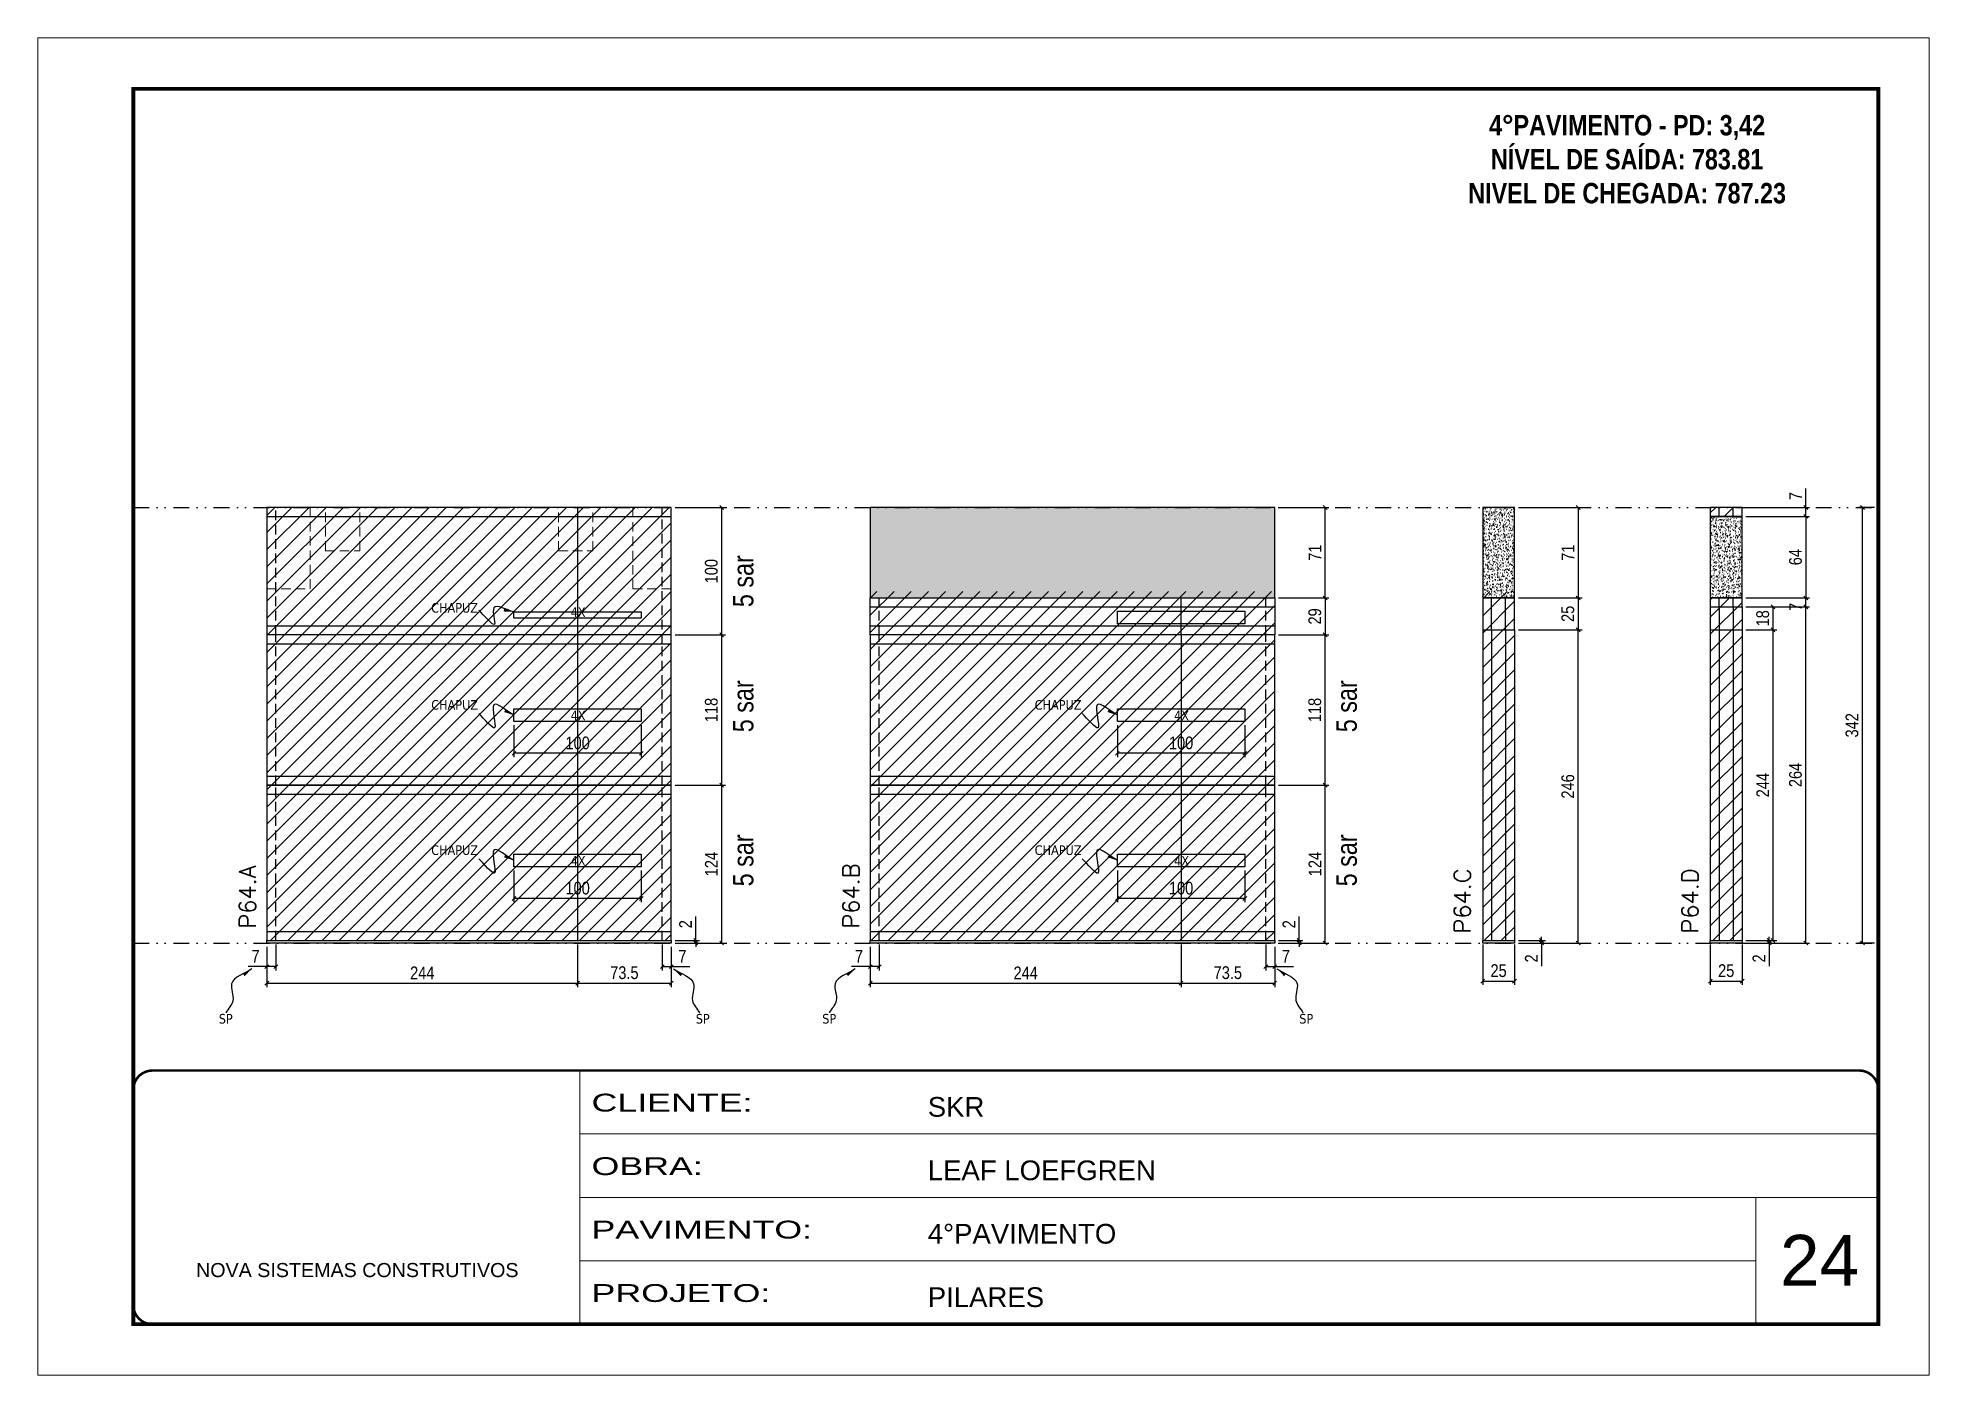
# Model space of a CAD drawing. Extents: x 14400 to 27878, y -21631 to 6985.
# Drawn here: x 19182 to 20667, y 192 to 1242 of the extents above; entities that cross this region are included whole.
import ezdxf

# ---------------------------------------------------------------- set-up
doc = ezdxf.new("R2010")
doc.units = 0
for name, pattern in [('CONTINUO', [0]), ('DASHED', [0.75, 0.5, -0.25]), ('DIVIDE2', [0.625, 0.25, -0.125, 0, -0.125, 0, -0.125]), ('HIDDEN', [0.375, 0.25, -0.125])]:
    doc.linetypes.add(name, pattern=pattern)
for name, color, linetype, lineweight in [('CARIMBO', 255, 'Continuous', 9), ('Folhas', 255, 'Continuous', 9), ('Hachura', 251, 'Continuous', 9), ('SARRAFO DE PRESSAO', 251, 'DASHED', 9), ('Texto Seção', 7, 'Continuous', 15)]:
    doc.layers.add(name, color=color, linetype=linetype, lineweight=lineweight)
for name, color, linetype in [('COTA', 241, 'Continuous'), ('NOMENCLATURA', 7, 'Continuous'), ('Nível', 160, 'Continuous'), ('Painéis', 200, 'Continuous'), ('Romaneio', 10, 'Continuous'), ('SARR_2.2x10', 60, 'Continuous'), ('SARR_2.2x7', 40, 'Continuous'), ('Sarrafo de Pressão', 42, 'HIDDEN'), ('texto', 7, 'Continuous')]:
    doc.layers.add(name, color=color, linetype=linetype)
doc.styles.add('ARIAL', font='arial.ttf')
doc.styles.add('ARIAL_NARROW', font='ARIALN.TTF', dxfattribs={"height": 0.2})
doc.styles.add('COTA TECNICA', font='techl___.ttf', dxfattribs={"height": 10})
doc.styles.add('COTA TECNICA-50', font='techl___.ttf', dxfattribs={"height": 10})
doc.styles.add('REGUA-120', font='ROMANS.shx', dxfattribs={"height": 15})
doc.styles.add('ROMANC', font='techb___.ttf', dxfattribs={"height": 2.5})
doc.styles.get("Standard").update_dxf_attribs({"font": 'arial.ttf'})
doc.styles.add('Tecnologia', font='')
doc.styles.get('Tecnologia').set_extended_font_data('Forgotten Futurist')
doc.dimstyles.new('COTA PAINEL-50', dxfattribs={"dimtxt": 10, "dimasz": 3, "dimexe": 3, "dimexo": 3, "dimgap": 3, "dimtad": 1, "dimdec": 1, "dimzin": 12, "dimdsep": 46, "dimtxsty": 'COTA TECNICA-50', "dimblk1": 'OBLIQUE', "dimblk2": 'OBLIQUE', "dimsah": 1, "dimcen": 0.9, "dimclrd": 4, "dimclre": 4, "dimclrt": 240, "dimadec": 1, "dimazin": 3, "dimtfac": 1, "dimtdec": 1, "dimtmove": 0, "dimatfit": 3, "dimfxl": 1, "dimtolj": 1, "dimtzin": 12, "dimarcsym": 0})
doc.dimstyles.new('PAINEL', dxfattribs={"dimtxt": 10, "dimasz": 3, "dimexe": 3, "dimexo": 3, "dimgap": 3, "dimtad": 1, "dimdec": 1, "dimzin": 12, "dimdsep": 46, "dimtxsty": 'COTA TECNICA', "dimblk1": 'OBLIQUE', "dimblk2": 'OBLIQUE', "dimsah": 1, "dimcen": 0.9, "dimclrd": 4, "dimclre": 4, "dimclrt": 240, "dimadec": 1, "dimazin": 3, "dimtfac": 1, "dimtdec": 1, "dimtmove": 0, "dimatfit": 3, "dimfxl": 1, "dimtolj": 1, "dimtzin": 12, "dimarcsym": 0})
doc.dimstyles.get("Standard").update_dxf_attribs({"dimtxt": 0.18, "dimasz": 0.18, "dimexe": 0.18, "dimexo": 0.0625, "dimgap": 0.09, "dimtad": 0, "dimtih": 1, "dimtoh": 1, "dimdec": 4, "dimzin": 0, "dimdsep": 46, "dimtxsty": 'Standard', "dimcen": 0.09, "dimadec": 0, "dimazin": 0, "dimtfac": 1, "dimtdec": 4, "dimtofl": 0, "dimtmove": 0, "dimatfit": 3, "dimfxl": 1, "dimtolj": 1, "dimtzin": 0, "dimarcsym": 0})

msp = doc.modelspace()

# ---------------------------------------------------------------- texts
at = {"layer": 'CARIMBO', "style": 'ARIAL'}
msp.add_text('24', height=40, dxfattribs=at).set_placement((20549.83, 262))
at = {"layer": 'NOMENCLATURA', "style": 'ARIAL_NARROW'}
for p in [(19743.79, 794.89), (19743.79, 696.65), (20217.6, 696.65), (19743.79, 575.65), (20217.6, 575.65)]:
    msp.add_text('5 sar', height=16, rotation=90, dxfattribs=at).set_placement(p)
at = {"layer": 'NOMENCLATURA', "color": 2, "insert": (20429.81, 1207.91), "char_height": 16, "attachment_point": 2, "style": 'ROMANC'}
msp.add_mtext_dynamic_manual_height_columns('\\P4°PAVIMENTO - PD: 3,42\\PNÍVEL DE SAÍDA: 783.81\\PNIVEL DE CHEGADA: 787.23', width=432.3511, gutter_width=1, heights=[0], dxfattribs=at)
at = {"layer": 'texto', "color": 0, "char_height": 7.5, "attachment_point": 5}
for s, insert in [('{\\fTahoma|b0|i0|c0|p34;\\C4;CHAPUZ}', (19509.22, 794.26)), ('{\\fTahoma|b0|i0|c0|p34;\\C4;4X}', (19606.16, 790.96)), ('{\\fTahoma|b0|i0|c0|p34;\\C4;CHAPUZ}', (19509.22, 718.07)), ('{\\fTahoma|b0|i0|c0|p34;\\C4;4X}', (19606.16, 709.76)), ('{\\fTahoma|b0|i0|c0|p34;\\C4;CHAPUZ}', (19983.03, 718.07)), ('{\\fTahoma|b0|i0|c0|p34;\\C4;4X}', (20079.97, 709.76)), ('{\\fTahoma|b0|i0|c0|p34;\\C4;CHAPUZ}', (19509.22, 603.99)), ('{\\fTahoma|b0|i0|c0|p34;\\C4;4X}', (19606.16, 595.69)), ('{\\fTahoma|b0|i0|c0|p34;\\C4;CHAPUZ}', (19983.03, 603.99)), ('{\\fTahoma|b0|i0|c0|p34;\\C4;4X}', (20079.97, 595.69)), ('{\\fTahoma|b0|i0|c0|p34;\\C4;SP}', (19329.52, 471.64)), ('{\\fTahoma|b0|i0|c0|p34;\\C4;SP}', (19704.05, 471.64)), ('{\\fTahoma|b0|i0|c0|p34;\\C4;SP}', (19803.33, 471.64)), ('{\\fTahoma|b0|i0|c0|p34;\\C4;SP}', (20177.86, 471.64))]:
    msp.add_mtext(s, dxfattribs=dict(at, insert=insert))
at = {"layer": 'Texto Seção', "char_height": 13, "attachment_point": 7, "rotation": 90, "style": 'REGUA-120'}
for s, insert, width in [('P64.A', (19353.15, 542.39), 285.3299), ('P64.B', (19826.96, 542.39), 285.3299), ('P64.C', (20306.95, 538.55), 370.6998), ('P64.D', (20485.69, 538.55), 370.6998)]:
    msp.add_mtext(s, dxfattribs=dict(at, insert=insert, width=width))

# ---------------------------------------------------------------- blocks, each defined once
blk = doc.blocks.new('9999999999')
at = {"color": 30, "linetype": 'CONTINUO'}
for p, q in [((98564.6, 34230.2), (98564.6, 34429.4)), ((98564.6, 34379.6), (99584, 34379.6)), ((98564.6, 34329.8), (99488, 34329.8)), ((99584, 34329.8), (99488, 34329.8)), ((99488, 34329.8), (99488, 34230.2)), ((98564.6, 34280), (99488, 34280))]:
    blk.add_line(p, q, dxfattribs=at)
at = {"color": 30, "linetype": 'CONTINUO', "const_width": 2}
blk.add_lwpolyline([(99584, 34230.2), (99584, 34414.4, 0.414214), (99569, 34429.4), (98229, 34429.4, 0.414214), (98214, 34414.4), (98214, 34245.2, 0.414214), (98229, 34230.2), (99584, 34230.2)], format="xyb", dxfattribs=at)
at = {"layer": 'Folhas'}
blk.add_lwpolyline([(98139, 34190.2), (99624, 34190.2), (99624, 35240.2), (98139, 35240.2)], close=True, dxfattribs=at)
at = {"layer": 'Folhas', "color": 30, "const_width": 3}
blk.add_lwpolyline([(98214, 34230.2), (99584, 34230.2), (99584, 35200.2), (98214, 35200.2)], close=True, dxfattribs=at)
at = {"color": 7, "linetype": 'Continuous', "ltscale": 5, "style": 'ARIAL'}
for s, height, p in [('SKR', 15.48, (98837.7, 34393.1)), ('LEAF LOEFGREN', 15.483, (98837.7, 34343.3)), ('4°PAVIMENTO', 15.483, (98837.7, 34293.5)), ('NOVA SISTEMAS CONSTRUTIVOS', 11.059, (98263.2, 34267.2)), ('PILARES', 15.48, (98837.7, 34243.7))]:
    blk.add_text(s, height=height, dxfattribs=at).set_placement(p)
at = {"layer": 'Folhas', "color": 7, "style": 'Tecnologia', "width": 1.5}
for s, p in [('CLIENTE:', (98573.7, 34397.2)), ('OBRA:', (98573.7, 34347.3)), ('PAVIMENTO:', (98573.7, 34297.5)), ('PROJETO:', (98573.7, 34247.7))]:
    blk.add_text(s, height=14, dxfattribs=at).set_placement(p)
blk = doc.blocks.new('_Oblique')
at = {"color": 0, "linetype": 'ByBlock', "lineweight": -2}
blk.add_line((-0.5, -0.5), (0.5, 0.5), dxfattribs=at)
blk = doc.blocks.new('*D1891')
at = {"layer": 'COTA', "color": 4, "lineweight": -2, "transparency": 16777216}
for p, q in [((20624, 873.1), (20611.6, 873.1)), ((20614.6, 531.1), (20614.6, 873.1)), ((20624, 531.1), (20611.6, 531.1))]:
    blk.add_line(p, q, dxfattribs=at)
at = {"layer": 'Defpoints', "color": 0, "transparency": 16777216}
for p in [(20614.6, 873.1), (20627, 873.1), (20627, 531.1)]:
    blk.add_point(p, dxfattribs=at)
at = {"layer": 'COTA', "color": 4, "lineweight": -2, "transparency": 16777216, "xscale": 3, "yscale": 3, "zscale": 3}
for p, rotation in [((20614.6, 873.1), 90), ((20614.6, 531.1), 270)]:
    blk.add_blockref('_Oblique', p, dxfattribs=dict(at, rotation=rotation))
at = {"layer": 'COTA', "color": 240, "transparency": 16777216, "insert": (20606.4, 702.1), "char_height": 10, "attachment_point": 5, "rotation": 90, "style": 'COTA TECNICA'}
blk.add_mtext('\\A1;342', dxfattribs=at)
blk = doc.blocks.new('*D1900')
at = {"layer": 'COTA', "color": 4, "lineweight": -2, "transparency": 16777216}
for p, q in [((20316.4, 530.1), (20316.4, 498.2)), ((20341.4, 530.1), (20341.4, 498.2)), ((20316.4, 501.2), (20341.4, 501.2))]:
    blk.add_line(p, q, dxfattribs=at)
at = {"layer": 'Defpoints', "color": 0, "transparency": 16777216}
for p in [(20316.4, 533.1), (20341.4, 533.1), (20341.4, 501.2)]:
    blk.add_point(p, dxfattribs=at)
at = {"layer": 'COTA', "color": 4, "lineweight": -2, "transparency": 16777216, "xscale": 3, "yscale": 3, "zscale": 3, "rotation": 180}
blk.add_blockref('_Oblique', (20316.4, 501.2), dxfattribs=at)
at = {"layer": 'COTA', "color": 4, "lineweight": -2, "transparency": 16777216, "xscale": 3, "yscale": 3, "zscale": 3}
blk.add_blockref('_Oblique', (20341.4, 501.2), dxfattribs=at)
at = {"layer": 'COTA', "color": 240, "transparency": 16777216, "insert": (20328.9, 509.4), "char_height": 10, "attachment_point": 5, "style": 'COTA TECNICA'}
blk.add_mtext('\\A1;25', dxfattribs=at)
blk = doc.blocks.new('*D1901')
at = {"layer": 'COTA', "color": 4, "lineweight": -2, "transparency": 16777216}
for p, q in [((20362.6, 533.1), (20362.6, 536.1)), ((20344.4, 533.1), (20365.6, 533.1)), ((20344.4, 531.1), (20365.6, 531.1)), ((20362.6, 533.1), (20362.6, 531.1)), ((20362.6, 531.1), (20362.6, 513))]:
    blk.add_line(p, q, dxfattribs=at)
at = {"layer": 'Defpoints', "color": 0, "transparency": 16777216}
for p in [(20341.4, 533.1), (20341.4, 531.1), (20362.6, 533.1)]:
    blk.add_point(p, dxfattribs=at)
at = {"layer": 'COTA', "color": 4, "lineweight": -2, "transparency": 16777216, "xscale": 3, "yscale": 3, "zscale": 3}
for p, rotation in [((20362.6, 533.1), 270), ((20362.6, 531.1), 90)]:
    blk.add_blockref('_Oblique', p, dxfattribs=dict(at, rotation=rotation))
at = {"layer": 'COTA', "color": 240, "transparency": 16777216, "insert": (20354.6, 519.1), "char_height": 10, "attachment_point": 5, "rotation": 90, "style": 'COTA TECNICA-50'}
blk.add_mtext('\\A1;2', dxfattribs=at)
blk = doc.blocks.new('*D1902')
at = {"layer": 'COTA', "color": 4, "linetype": 'ByBlock', "lineweight": -2, "transparency": 16777216}
for p, q in [((20344.4, 873.1), (20394.4, 873.1)), ((20391.4, 873.1), (20391.4, 802.1)), ((20344.4, 802.1), (20394.4, 802.1))]:
    blk.add_line(p, q, dxfattribs=at)
at = {"layer": 'Defpoints', "color": 0, "linetype": 'ByBlock', "transparency": 16777216}
for p in [(20341.4, 873.1), (20341.4, 802.1), (20391.4, 802.1)]:
    blk.add_point(p, dxfattribs=at)
at = {"layer": 'COTA', "color": 4, "linetype": 'ByBlock', "lineweight": -2, "transparency": 16777216, "xscale": 3, "yscale": 3, "zscale": 3}
for p, rotation in [((20391.4, 873.1), 90), ((20391.4, 802.1), 270)]:
    blk.add_blockref('_Oblique', p, dxfattribs=dict(at, rotation=rotation))
at = {"layer": 'COTA', "color": 240, "linetype": 'ByBlock', "transparency": 16777216, "insert": (20383.3, 837.6), "char_height": 10, "attachment_point": 5, "rotation": 90, "style": 'COTA TECNICA'}
blk.add_mtext('\\A1;71', dxfattribs=at)
blk = doc.blocks.new('*D1903')
at = {"layer": 'COTA', "color": 4, "lineweight": -2, "transparency": 16777216}
for p, q in [((20344.4, 777.1), (20394.4, 777.1)), ((20391.4, 531.1), (20391.4, 777.1)), ((20344.4, 531.1), (20394.4, 531.1))]:
    blk.add_line(p, q, dxfattribs=at)
at = {"layer": 'Defpoints', "color": 0, "transparency": 16777216}
for p in [(20341.4, 777.1), (20391.4, 777.1), (20341.4, 531.1)]:
    blk.add_point(p, dxfattribs=at)
at = {"layer": 'COTA', "color": 4, "lineweight": -2, "transparency": 16777216, "xscale": 3, "yscale": 3, "zscale": 3}
for p, rotation in [((20391.4, 777.1), 90), ((20391.4, 531.1), 270)]:
    blk.add_blockref('_Oblique', p, dxfattribs=dict(at, rotation=rotation))
at = {"layer": 'COTA', "color": 240, "transparency": 16777216, "insert": (20383.3, 654.1), "char_height": 10, "attachment_point": 5, "rotation": 90, "style": 'COTA TECNICA-50'}
blk.add_mtext('\\A1;246', dxfattribs=at)
blk = doc.blocks.new('*D1904')
at = {"layer": 'COTA', "color": 4, "lineweight": -2, "transparency": 16777216}
for p, q in [((19361.8, 528.1), (19361.8, 509.6)), ((19368.8, 530.1), (19368.8, 509.6)), ((19361.8, 512.6), (19347, 512.6)), ((19368.8, 512.6), (19361.8, 512.6))]:
    blk.add_line(p, q, dxfattribs=at)
at = {"layer": 'Defpoints', "color": 0, "transparency": 16777216}
for p in [(19361.8, 531.1), (19368.8, 533.1), (19361.8, 512.6)]:
    blk.add_point(p, dxfattribs=at)
at = {"layer": 'COTA', "color": 4, "lineweight": -2, "transparency": 16777216, "xscale": 3, "yscale": 3, "zscale": 3, "rotation": 180}
blk.add_blockref('_Oblique', (19361.8, 512.6), dxfattribs=at)
at = {"layer": 'COTA', "color": 4, "lineweight": -2, "transparency": 16777216, "xscale": 3, "yscale": 3, "zscale": 3}
blk.add_blockref('_Oblique', (19368.8, 512.6), dxfattribs=at)
at = {"layer": 'COTA', "color": 240, "transparency": 16777216, "insert": (19352.9, 520.7), "char_height": 10, "attachment_point": 5, "style": 'COTA TECNICA-50'}
blk.add_mtext('\\A1;7', dxfattribs=at)
blk = doc.blocks.new('*D1905')
at = {"layer": 'COTA', "color": 4, "lineweight": -2, "transparency": 16777216}
for p, q in [((19672.3, 530.1), (19672.3, 509.6)), ((19679.3, 528.1), (19679.3, 509.6)), ((19672.3, 512.6), (19679.3, 512.6)), ((19679.3, 512.6), (19694, 512.6))]:
    blk.add_line(p, q, dxfattribs=at)
at = {"layer": 'Defpoints', "color": 0, "transparency": 16777216}
for p in [(19672.3, 533.1), (19679.3, 531.1), (19679.3, 512.6)]:
    blk.add_point(p, dxfattribs=at)
at = {"layer": 'COTA', "color": 4, "lineweight": -2, "transparency": 16777216, "xscale": 3, "yscale": 3, "zscale": 3, "rotation": 180}
blk.add_blockref('_Oblique', (19672.3, 512.6), dxfattribs=at)
at = {"layer": 'COTA', "color": 4, "lineweight": -2, "transparency": 16777216, "xscale": 3, "yscale": 3, "zscale": 3}
blk.add_blockref('_Oblique', (19679.3, 512.6), dxfattribs=at)
at = {"layer": 'COTA', "color": 240, "transparency": 16777216, "insert": (19688.1, 520.7), "char_height": 10, "attachment_point": 5, "style": 'COTA TECNICA-50'}
blk.add_mtext('\\A1;7', dxfattribs=at)
blk = doc.blocks.new('*D1906')
at = {"layer": 'Defpoints', "color": 0, "linetype": 'ByBlock', "transparency": 16777216}
for p in [(19679.3, 655.1), (19718.9, 655.1), (19679.3, 531.1)]:
    blk.add_point(p, dxfattribs=at)
at = {"layer": 'Romaneio', "color": 4, "linetype": 'ByBlock', "lineweight": -2, "transparency": 16777216}
for p, q in [((19682.3, 655.1), (19721.9, 655.1)), ((19718.9, 531.1), (19718.9, 655.1)), ((19682.3, 531.1), (19721.9, 531.1))]:
    blk.add_line(p, q, dxfattribs=at)
at = {"layer": 'Romaneio', "color": 4, "linetype": 'ByBlock', "lineweight": -2, "transparency": 16777216, "xscale": 3, "yscale": 3, "zscale": 3}
for p, rotation in [((19718.9, 655.1), 90), ((19718.9, 531.1), 270)]:
    blk.add_blockref('_Oblique', p, dxfattribs=dict(at, rotation=rotation))
at = {"layer": 'Romaneio', "color": 240, "linetype": 'ByBlock', "transparency": 16777216, "insert": (19710.8, 593.1), "char_height": 10, "attachment_point": 5, "rotation": 90, "style": 'COTA TECNICA'}
blk.add_mtext('\\A1;124', dxfattribs=at)
blk = doc.blocks.new('*D1907')
at = {"layer": 'Defpoints', "color": 0, "linetype": 'ByBlock', "transparency": 16777216}
for p in [(19679.3, 655.1), (19718.9, 655.1), (19679.3, 531.1)]:
    blk.add_point(p, dxfattribs=at)
at = {"layer": 'Romaneio', "color": 4, "linetype": 'ByBlock', "lineweight": -2, "transparency": 16777216}
for p, q in [((19682.3, 655.1), (19721.9, 655.1)), ((19718.9, 531.1), (19718.9, 655.1)), ((19682.3, 531.1), (19721.9, 531.1))]:
    blk.add_line(p, q, dxfattribs=at)
at = {"layer": 'Romaneio', "color": 4, "linetype": 'ByBlock', "lineweight": -2, "transparency": 16777216, "xscale": 3, "yscale": 3, "zscale": 3}
for p, rotation in [((19718.9, 655.1), 90), ((19718.9, 531.1), 270)]:
    blk.add_blockref('_Oblique', p, dxfattribs=dict(at, rotation=rotation))
at = {"layer": 'Romaneio', "color": 240, "linetype": 'ByBlock', "transparency": 16777216, "insert": (19710.8, 593.1), "char_height": 10, "attachment_point": 5, "rotation": 90, "style": 'COTA TECNICA'}
blk.add_mtext('\\A1;124', dxfattribs=at)
blk = doc.blocks.new('*D1908')
at = {"layer": 'COTA', "color": 4, "lineweight": -2, "transparency": 16777216}
for p, q in [((19682.3, 773.1), (19721.9, 773.1)), ((19718.9, 655.1), (19718.9, 773.1)), ((19682.3, 655.1), (19721.9, 655.1))]:
    blk.add_line(p, q, dxfattribs=at)
at = {"layer": 'Defpoints', "color": 0, "transparency": 16777216}
for p in [(19679.3, 773.1), (19718.9, 773.1), (19679.3, 655.1)]:
    blk.add_point(p, dxfattribs=at)
at = {"layer": 'COTA', "color": 4, "lineweight": -2, "transparency": 16777216, "xscale": 3, "yscale": 3, "zscale": 3}
for p, rotation in [((19718.9, 773.1), 90), ((19718.9, 655.1), 270)]:
    blk.add_blockref('_Oblique', p, dxfattribs=dict(at, rotation=rotation))
at = {"layer": 'COTA', "color": 240, "transparency": 16777216, "insert": (19710.8, 714.1), "char_height": 10, "attachment_point": 5, "rotation": 90, "style": 'COTA TECNICA-50'}
blk.add_mtext('\\A1;118', dxfattribs=at)
blk = doc.blocks.new('*D1909')
at = {"layer": 'COTA', "color": 4, "lineweight": -2, "transparency": 16777216}
for p, q in [((19698.5, 533.1), (19698.5, 551.9)), ((19682.3, 533.1), (19701.5, 533.1)), ((19682.3, 531.1), (19701.5, 531.1)), ((19698.5, 531.1), (19698.5, 533.1)), ((19698.5, 531.1), (19698.5, 528.1))]:
    blk.add_line(p, q, dxfattribs=at)
at = {"layer": 'Defpoints', "color": 0, "transparency": 16777216}
for p in [(19679.3, 533.1), (19679.3, 531.1), (19698.5, 531.1)]:
    blk.add_point(p, dxfattribs=at)
at = {"layer": 'COTA', "color": 4, "lineweight": -2, "transparency": 16777216, "xscale": 3, "yscale": 3, "zscale": 3}
for p, rotation in [((19698.5, 533.1), 270), ((19698.5, 531.1), 90)]:
    blk.add_blockref('_Oblique', p, dxfattribs=dict(at, rotation=rotation))
at = {"layer": 'COTA', "color": 240, "transparency": 16777216, "insert": (19690.5, 545.9), "char_height": 10, "attachment_point": 5, "rotation": 90, "style": 'COTA TECNICA-50'}
blk.add_mtext('\\A1;2', dxfattribs=at)
blk = doc.blocks.new('*D1910')
at = {"layer": 'COTA', "color": 4, "lineweight": -2, "transparency": 16777216}
for p, q in [((19361.8, 528.1), (19361.8, 496.6)), ((19605.8, 530.1), (19605.8, 496.6)), ((19361.8, 499.6), (19605.8, 499.6))]:
    blk.add_line(p, q, dxfattribs=at)
at = {"layer": 'Defpoints', "color": 0, "transparency": 16777216}
for p in [(19361.8, 531.1), (19605.8, 533.1), (19605.8, 499.6)]:
    blk.add_point(p, dxfattribs=at)
at = {"layer": 'COTA', "color": 4, "lineweight": -2, "transparency": 16777216, "xscale": 3, "yscale": 3, "zscale": 3, "rotation": 180}
blk.add_blockref('_Oblique', (19361.8, 499.6), dxfattribs=at)
at = {"layer": 'COTA', "color": 4, "lineweight": -2, "transparency": 16777216, "xscale": 3, "yscale": 3, "zscale": 3}
blk.add_blockref('_Oblique', (19605.8, 499.6), dxfattribs=at)
at = {"layer": 'COTA', "color": 240, "transparency": 16777216, "insert": (19483.8, 507.7), "char_height": 10, "attachment_point": 5, "style": 'COTA TECNICA-50'}
blk.add_mtext('\\A1;244', dxfattribs=at)
blk = doc.blocks.new('*D1911')
at = {"layer": 'COTA', "color": 4, "lineweight": -2, "transparency": 16777216}
for p, q in [((19605.8, 530.1), (19605.8, 496.6)), ((19679.3, 528.1), (19679.3, 496.6)), ((19605.8, 499.6), (19679.3, 499.6))]:
    blk.add_line(p, q, dxfattribs=at)
at = {"layer": 'Defpoints', "color": 0, "transparency": 16777216}
for p in [(19605.8, 533.1), (19679.3, 531.1), (19679.3, 499.6)]:
    blk.add_point(p, dxfattribs=at)
at = {"layer": 'COTA', "color": 4, "lineweight": -2, "transparency": 16777216, "xscale": 3, "yscale": 3, "zscale": 3, "rotation": 180}
blk.add_blockref('_Oblique', (19605.8, 499.6), dxfattribs=at)
at = {"layer": 'COTA', "color": 4, "lineweight": -2, "transparency": 16777216, "xscale": 3, "yscale": 3, "zscale": 3}
blk.add_blockref('_Oblique', (19679.3, 499.6), dxfattribs=at)
at = {"layer": 'COTA', "color": 240, "transparency": 16777216, "insert": (19642.5, 507.8), "char_height": 10, "attachment_point": 5, "style": 'COTA TECNICA-50'}
blk.add_mtext('\\A1;73.5', dxfattribs=at)
blk = doc.blocks.new('*D1912')
at = {"layer": 'COTA', "color": 4, "linetype": 'ByBlock', "lineweight": -2, "transparency": 16777216}
for p, q in [((19555.8, 588), (19555.8, 563.1)), ((19655.8, 588), (19655.8, 563.1)), ((19655.8, 566.1), (19555.8, 566.1))]:
    blk.add_line(p, q, dxfattribs=at)
at = {"layer": 'Defpoints', "color": 0, "linetype": 'ByBlock', "transparency": 16777216}
for p in [(19555.8, 591), (19655.8, 591), (19555.8, 566.1)]:
    blk.add_point(p, dxfattribs=at)
at = {"layer": 'COTA', "color": 4, "linetype": 'ByBlock', "lineweight": -2, "transparency": 16777216, "xscale": 3, "yscale": 3, "zscale": 3, "rotation": 180}
blk.add_blockref('_Oblique', (19555.8, 566.1), dxfattribs=at)
at = {"layer": 'COTA', "color": 4, "linetype": 'ByBlock', "lineweight": -2, "transparency": 16777216, "xscale": 3, "yscale": 3, "zscale": 3}
blk.add_blockref('_Oblique', (19655.8, 566.1), dxfattribs=at)
at = {"layer": 'COTA', "color": 240, "linetype": 'ByBlock', "transparency": 16777216, "insert": (19605.8, 574.2), "char_height": 10, "attachment_point": 5, "style": 'COTA TECNICA'}
blk.add_mtext('\\A1;100', dxfattribs=at)
blk = doc.blocks.new('*D1913')
at = {"layer": 'COTA', "color": 4, "linetype": 'ByBlock', "lineweight": -2, "transparency": 16777216}
for p, q in [((19555.8, 702.1), (19555.8, 677.1)), ((19655.8, 702.1), (19655.8, 677.1)), ((19655.8, 680.1), (19555.8, 680.1))]:
    blk.add_line(p, q, dxfattribs=at)
at = {"layer": 'Defpoints', "color": 0, "linetype": 'ByBlock', "transparency": 16777216}
for p in [(19555.8, 705.1), (19655.8, 705.1), (19555.8, 680.1)]:
    blk.add_point(p, dxfattribs=at)
at = {"layer": 'COTA', "color": 4, "linetype": 'ByBlock', "lineweight": -2, "transparency": 16777216, "xscale": 3, "yscale": 3, "zscale": 3, "rotation": 180}
blk.add_blockref('_Oblique', (19555.8, 680.1), dxfattribs=at)
at = {"layer": 'COTA', "color": 4, "linetype": 'ByBlock', "lineweight": -2, "transparency": 16777216, "xscale": 3, "yscale": 3, "zscale": 3}
blk.add_blockref('_Oblique', (19655.8, 680.1), dxfattribs=at)
at = {"layer": 'COTA', "color": 240, "linetype": 'ByBlock', "transparency": 16777216, "insert": (19605.8, 688.2), "char_height": 10, "attachment_point": 5, "style": 'COTA TECNICA'}
blk.add_mtext('\\A1;100', dxfattribs=at)
blk = doc.blocks.new('*D1914')
at = {"layer": 'COTA', "color": 4, "lineweight": -2, "transparency": 16777216}
for p, q in [((19835.6, 528.1), (19835.6, 509.6)), ((19842.6, 530.1), (19842.6, 509.6)), ((19835.6, 512.6), (19820.9, 512.6)), ((19842.6, 512.6), (19835.6, 512.6))]:
    blk.add_line(p, q, dxfattribs=at)
at = {"layer": 'Defpoints', "color": 0, "transparency": 16777216}
for p in [(19835.6, 531.1), (19842.6, 533.1), (19835.6, 512.6)]:
    blk.add_point(p, dxfattribs=at)
at = {"layer": 'COTA', "color": 4, "lineweight": -2, "transparency": 16777216, "xscale": 3, "yscale": 3, "zscale": 3, "rotation": 180}
blk.add_blockref('_Oblique', (19835.6, 512.6), dxfattribs=at)
at = {"layer": 'COTA', "color": 4, "lineweight": -2, "transparency": 16777216, "xscale": 3, "yscale": 3, "zscale": 3}
blk.add_blockref('_Oblique', (19842.6, 512.6), dxfattribs=at)
at = {"layer": 'COTA', "color": 240, "transparency": 16777216, "insert": (19826.7, 520.7), "char_height": 10, "attachment_point": 5, "style": 'COTA TECNICA-50'}
blk.add_mtext('\\A1;7', dxfattribs=at)
blk = doc.blocks.new('*D1915')
at = {"layer": 'COTA', "color": 4, "lineweight": -2, "transparency": 16777216}
for p, q in [((20146.1, 530.1), (20146.1, 509.6)), ((20153.1, 528.1), (20153.1, 509.6)), ((20146.1, 512.6), (20153.1, 512.6)), ((20153.1, 512.6), (20167.8, 512.6))]:
    blk.add_line(p, q, dxfattribs=at)
at = {"layer": 'Defpoints', "color": 0, "transparency": 16777216}
for p in [(20146.1, 533.1), (20153.1, 531.1), (20153.1, 512.6)]:
    blk.add_point(p, dxfattribs=at)
at = {"layer": 'COTA', "color": 4, "lineweight": -2, "transparency": 16777216, "xscale": 3, "yscale": 3, "zscale": 3, "rotation": 180}
blk.add_blockref('_Oblique', (20146.1, 512.6), dxfattribs=at)
at = {"layer": 'COTA', "color": 4, "lineweight": -2, "transparency": 16777216, "xscale": 3, "yscale": 3, "zscale": 3}
blk.add_blockref('_Oblique', (20153.1, 512.6), dxfattribs=at)
at = {"layer": 'COTA', "color": 240, "transparency": 16777216, "insert": (20161.9, 520.7), "char_height": 10, "attachment_point": 5, "style": 'COTA TECNICA-50'}
blk.add_mtext('\\A1;7', dxfattribs=at)
blk = doc.blocks.new('*D1916')
at = {"layer": 'Defpoints', "color": 0, "linetype": 'ByBlock', "transparency": 16777216}
for p in [(20153.1, 655.1), (20192.7, 655.1), (20153.1, 531.1)]:
    blk.add_point(p, dxfattribs=at)
at = {"layer": 'Romaneio', "color": 4, "linetype": 'ByBlock', "lineweight": -2, "transparency": 16777216}
for p, q in [((20156.1, 655.1), (20195.7, 655.1)), ((20192.7, 531.1), (20192.7, 655.1)), ((20156.1, 531.1), (20195.7, 531.1))]:
    blk.add_line(p, q, dxfattribs=at)
at = {"layer": 'Romaneio', "color": 4, "linetype": 'ByBlock', "lineweight": -2, "transparency": 16777216, "xscale": 3, "yscale": 3, "zscale": 3}
for p, rotation in [((20192.7, 655.1), 90), ((20192.7, 531.1), 270)]:
    blk.add_blockref('_Oblique', p, dxfattribs=dict(at, rotation=rotation))
at = {"layer": 'Romaneio', "color": 240, "linetype": 'ByBlock', "transparency": 16777216, "insert": (20184.7, 593.1), "char_height": 10, "attachment_point": 5, "rotation": 90, "style": 'COTA TECNICA'}
blk.add_mtext('\\A1;124', dxfattribs=at)
blk = doc.blocks.new('*D1917')
at = {"layer": 'Defpoints', "color": 0, "linetype": 'ByBlock', "transparency": 16777216}
for p in [(20153.1, 655.1), (20192.7, 655.1), (20153.1, 531.1)]:
    blk.add_point(p, dxfattribs=at)
at = {"layer": 'Romaneio', "color": 4, "linetype": 'ByBlock', "lineweight": -2, "transparency": 16777216}
for p, q in [((20156.1, 655.1), (20195.7, 655.1)), ((20192.7, 531.1), (20192.7, 655.1)), ((20156.1, 531.1), (20195.7, 531.1))]:
    blk.add_line(p, q, dxfattribs=at)
at = {"layer": 'Romaneio', "color": 4, "linetype": 'ByBlock', "lineweight": -2, "transparency": 16777216, "xscale": 3, "yscale": 3, "zscale": 3}
for p, rotation in [((20192.7, 655.1), 90), ((20192.7, 531.1), 270)]:
    blk.add_blockref('_Oblique', p, dxfattribs=dict(at, rotation=rotation))
at = {"layer": 'Romaneio', "color": 240, "linetype": 'ByBlock', "transparency": 16777216, "insert": (20184.7, 593.1), "char_height": 10, "attachment_point": 5, "rotation": 90, "style": 'COTA TECNICA'}
blk.add_mtext('\\A1;124', dxfattribs=at)
blk = doc.blocks.new('*D1918')
at = {"layer": 'COTA', "color": 4, "lineweight": -2, "transparency": 16777216}
for p, q in [((20156.1, 773.1), (20195.7, 773.1)), ((20192.7, 655.1), (20192.7, 773.1)), ((20156.1, 655.1), (20195.7, 655.1))]:
    blk.add_line(p, q, dxfattribs=at)
at = {"layer": 'Defpoints', "color": 0, "transparency": 16777216}
for p in [(20153.1, 773.1), (20192.7, 773.1), (20153.1, 655.1)]:
    blk.add_point(p, dxfattribs=at)
at = {"layer": 'COTA', "color": 4, "lineweight": -2, "transparency": 16777216, "xscale": 3, "yscale": 3, "zscale": 3}
for p, rotation in [((20192.7, 773.1), 90), ((20192.7, 655.1), 270)]:
    blk.add_blockref('_Oblique', p, dxfattribs=dict(at, rotation=rotation))
at = {"layer": 'COTA', "color": 240, "transparency": 16777216, "insert": (20184.6, 714.1), "char_height": 10, "attachment_point": 5, "rotation": 90, "style": 'COTA TECNICA-50'}
blk.add_mtext('\\A1;118', dxfattribs=at)
blk = doc.blocks.new('*D1919')
at = {"layer": 'COTA', "color": 4, "lineweight": -2, "transparency": 16777216}
for p, q in [((20172.3, 533.1), (20172.3, 551.9)), ((20156.1, 533.1), (20175.3, 533.1)), ((20156.1, 531.1), (20175.3, 531.1)), ((20172.3, 531.1), (20172.3, 533.1)), ((20172.3, 531.1), (20172.3, 528.1))]:
    blk.add_line(p, q, dxfattribs=at)
at = {"layer": 'Defpoints', "color": 0, "transparency": 16777216}
for p in [(20153.1, 533.1), (20153.1, 531.1), (20172.3, 531.1)]:
    blk.add_point(p, dxfattribs=at)
at = {"layer": 'COTA', "color": 4, "lineweight": -2, "transparency": 16777216, "xscale": 3, "yscale": 3, "zscale": 3}
for p, rotation in [((20172.3, 533.1), 270), ((20172.3, 531.1), 90)]:
    blk.add_blockref('_Oblique', p, dxfattribs=dict(at, rotation=rotation))
at = {"layer": 'COTA', "color": 240, "transparency": 16777216, "insert": (20164.3, 545.9), "char_height": 10, "attachment_point": 5, "rotation": 90, "style": 'COTA TECNICA-50'}
blk.add_mtext('\\A1;2', dxfattribs=at)
blk = doc.blocks.new('*D1920')
at = {"layer": 'COTA', "color": 4, "lineweight": -2, "transparency": 16777216}
for p, q in [((19835.6, 528.1), (19835.6, 496.6)), ((20079.6, 530.1), (20079.6, 496.6)), ((19835.6, 499.6), (20079.6, 499.6))]:
    blk.add_line(p, q, dxfattribs=at)
at = {"layer": 'Defpoints', "color": 0, "transparency": 16777216}
for p in [(19835.6, 531.1), (20079.6, 533.1), (20079.6, 499.6)]:
    blk.add_point(p, dxfattribs=at)
at = {"layer": 'COTA', "color": 4, "lineweight": -2, "transparency": 16777216, "xscale": 3, "yscale": 3, "zscale": 3, "rotation": 180}
blk.add_blockref('_Oblique', (19835.6, 499.6), dxfattribs=at)
at = {"layer": 'COTA', "color": 4, "lineweight": -2, "transparency": 16777216, "xscale": 3, "yscale": 3, "zscale": 3}
blk.add_blockref('_Oblique', (20079.6, 499.6), dxfattribs=at)
at = {"layer": 'COTA', "color": 240, "transparency": 16777216, "insert": (19957.6, 507.7), "char_height": 10, "attachment_point": 5, "style": 'COTA TECNICA-50'}
blk.add_mtext('\\A1;244', dxfattribs=at)
blk = doc.blocks.new('*D1921')
at = {"layer": 'COTA', "color": 4, "lineweight": -2, "transparency": 16777216}
for p, q in [((20079.6, 530.1), (20079.6, 496.6)), ((20153.1, 528.1), (20153.1, 496.6)), ((20079.6, 499.6), (20153.1, 499.6))]:
    blk.add_line(p, q, dxfattribs=at)
at = {"layer": 'Defpoints', "color": 0, "transparency": 16777216}
for p in [(20079.6, 533.1), (20153.1, 531.1), (20153.1, 499.6)]:
    blk.add_point(p, dxfattribs=at)
at = {"layer": 'COTA', "color": 4, "lineweight": -2, "transparency": 16777216, "xscale": 3, "yscale": 3, "zscale": 3, "rotation": 180}
blk.add_blockref('_Oblique', (20079.6, 499.6), dxfattribs=at)
at = {"layer": 'COTA', "color": 4, "lineweight": -2, "transparency": 16777216, "xscale": 3, "yscale": 3, "zscale": 3}
blk.add_blockref('_Oblique', (20153.1, 499.6), dxfattribs=at)
at = {"layer": 'COTA', "color": 240, "transparency": 16777216, "insert": (20116.3, 507.8), "char_height": 10, "attachment_point": 5, "style": 'COTA TECNICA-50'}
blk.add_mtext('\\A1;73.5', dxfattribs=at)
blk = doc.blocks.new('*D1922')
at = {"layer": 'COTA', "color": 4, "linetype": 'ByBlock', "lineweight": -2, "transparency": 16777216}
for p, q in [((20029.6, 588), (20029.6, 563.1)), ((20129.6, 588), (20129.6, 563.1)), ((20129.6, 566.1), (20029.6, 566.1))]:
    blk.add_line(p, q, dxfattribs=at)
at = {"layer": 'Defpoints', "color": 0, "linetype": 'ByBlock', "transparency": 16777216}
for p in [(20029.6, 591), (20129.6, 591), (20029.6, 566.1)]:
    blk.add_point(p, dxfattribs=at)
at = {"layer": 'COTA', "color": 4, "linetype": 'ByBlock', "lineweight": -2, "transparency": 16777216, "xscale": 3, "yscale": 3, "zscale": 3, "rotation": 180}
blk.add_blockref('_Oblique', (20029.6, 566.1), dxfattribs=at)
at = {"layer": 'COTA', "color": 4, "linetype": 'ByBlock', "lineweight": -2, "transparency": 16777216, "xscale": 3, "yscale": 3, "zscale": 3}
blk.add_blockref('_Oblique', (20129.6, 566.1), dxfattribs=at)
at = {"layer": 'COTA', "color": 240, "linetype": 'ByBlock', "transparency": 16777216, "insert": (20079.6, 574.2), "char_height": 10, "attachment_point": 5, "style": 'COTA TECNICA'}
blk.add_mtext('\\A1;100', dxfattribs=at)
blk = doc.blocks.new('*D1923')
at = {"layer": 'COTA', "color": 4, "linetype": 'ByBlock', "lineweight": -2, "transparency": 16777216}
for p, q in [((20029.6, 702.1), (20029.6, 677.1)), ((20129.6, 702.1), (20129.6, 677.1)), ((20129.6, 680.1), (20029.6, 680.1))]:
    blk.add_line(p, q, dxfattribs=at)
at = {"layer": 'Defpoints', "color": 0, "linetype": 'ByBlock', "transparency": 16777216}
for p in [(20029.6, 705.1), (20129.6, 705.1), (20029.6, 680.1)]:
    blk.add_point(p, dxfattribs=at)
at = {"layer": 'COTA', "color": 4, "linetype": 'ByBlock', "lineweight": -2, "transparency": 16777216, "xscale": 3, "yscale": 3, "zscale": 3, "rotation": 180}
blk.add_blockref('_Oblique', (20029.6, 680.1), dxfattribs=at)
at = {"layer": 'COTA', "color": 4, "linetype": 'ByBlock', "lineweight": -2, "transparency": 16777216, "xscale": 3, "yscale": 3, "zscale": 3}
blk.add_blockref('_Oblique', (20129.6, 680.1), dxfattribs=at)
at = {"layer": 'COTA', "color": 240, "linetype": 'ByBlock', "transparency": 16777216, "insert": (20079.6, 688.2), "char_height": 10, "attachment_point": 5, "style": 'COTA TECNICA'}
blk.add_mtext('\\A1;100', dxfattribs=at)
blk = doc.blocks.new('*D1924')
at = {"layer": 'COTA', "color": 4, "lineweight": -2, "transparency": 16777216}
for p, q in [((20156.1, 802.1), (20195.7, 802.1)), ((20192.7, 802.1), (20192.7, 773.1)), ((20156.1, 773.1), (20195.7, 773.1))]:
    blk.add_line(p, q, dxfattribs=at)
at = {"layer": 'Defpoints', "color": 0, "transparency": 16777216}
for p in [(20153.1, 802.1), (20153.1, 773.1), (20192.7, 773.1)]:
    blk.add_point(p, dxfattribs=at)
at = {"layer": 'COTA', "color": 4, "lineweight": -2, "transparency": 16777216, "xscale": 3, "yscale": 3, "zscale": 3}
for p, rotation in [((20192.7, 802.1), 90), ((20192.7, 773.1), 270)]:
    blk.add_blockref('_Oblique', p, dxfattribs=dict(at, rotation=rotation))
at = {"layer": 'COTA', "color": 240, "transparency": 16777216, "insert": (20184.6, 787.6), "char_height": 10, "attachment_point": 5, "rotation": 90, "style": 'COTA TECNICA'}
blk.add_mtext('\\A1;29', dxfattribs=at)
blk = doc.blocks.new('*D1892')
at = {"layer": 'COTA', "color": 4, "lineweight": -2, "transparency": 16777216}
for p, q in [((20495.1, 530.1), (20495.1, 498.2)), ((20520.1, 530.1), (20520.1, 498.2)), ((20495.1, 501.2), (20520.1, 501.2))]:
    blk.add_line(p, q, dxfattribs=at)
at = {"layer": 'Defpoints', "color": 0, "transparency": 16777216}
for p in [(20495.1, 533.1), (20520.1, 533.1), (20520.1, 501.2)]:
    blk.add_point(p, dxfattribs=at)
at = {"layer": 'COTA', "color": 4, "lineweight": -2, "transparency": 16777216, "xscale": 3, "yscale": 3, "zscale": 3, "rotation": 180}
blk.add_blockref('_Oblique', (20495.1, 501.2), dxfattribs=at)
at = {"layer": 'COTA', "color": 4, "lineweight": -2, "transparency": 16777216, "xscale": 3, "yscale": 3, "zscale": 3}
blk.add_blockref('_Oblique', (20520.1, 501.2), dxfattribs=at)
at = {"layer": 'COTA', "color": 240, "transparency": 16777216, "insert": (20507.6, 509.4), "char_height": 10, "attachment_point": 5, "style": 'COTA TECNICA'}
blk.add_mtext('\\A1;25', dxfattribs=at)
blk = doc.blocks.new('*D1893')
at = {"layer": 'COTA', "color": 4, "lineweight": -2, "transparency": 16777216}
for p, q in [((20541.3, 533.1), (20541.3, 536.1)), ((20523.1, 533.1), (20544.3, 533.1)), ((20523.1, 531.1), (20544.3, 531.1)), ((20541.3, 533.1), (20541.3, 531.1)), ((20541.3, 531.1), (20541.3, 513))]:
    blk.add_line(p, q, dxfattribs=at)
at = {"layer": 'Defpoints', "color": 0, "transparency": 16777216}
for p in [(20520.1, 533.1), (20520.1, 531.1), (20541.3, 533.1)]:
    blk.add_point(p, dxfattribs=at)
at = {"layer": 'COTA', "color": 4, "lineweight": -2, "transparency": 16777216, "xscale": 3, "yscale": 3, "zscale": 3}
for p, rotation in [((20541.3, 533.1), 270), ((20541.3, 531.1), 90)]:
    blk.add_blockref('_Oblique', p, dxfattribs=dict(at, rotation=rotation))
at = {"layer": 'COTA', "color": 240, "transparency": 16777216, "insert": (20533.3, 519.1), "char_height": 10, "attachment_point": 5, "rotation": 90, "style": 'COTA TECNICA-50'}
blk.add_mtext('\\A1;2', dxfattribs=at)
blk = doc.blocks.new('*D1894')
at = {"layer": 'COTA', "color": 4, "lineweight": -2, "transparency": 16777216}
for p, q in [((20523.1, 795.1), (20573.1, 795.1)), ((20570.1, 531.1), (20570.1, 795.1)), ((20523.1, 531.1), (20573.1, 531.1))]:
    blk.add_line(p, q, dxfattribs=at)
at = {"layer": 'Defpoints', "color": 0, "transparency": 16777216}
for p in [(20520.1, 795.1), (20570.1, 795.1), (20520.1, 531.1)]:
    blk.add_point(p, dxfattribs=at)
at = {"layer": 'COTA', "color": 4, "lineweight": -2, "transparency": 16777216, "xscale": 3, "yscale": 3, "zscale": 3}
for p, rotation in [((20570.1, 795.1), 90), ((20570.1, 531.1), 270)]:
    blk.add_blockref('_Oblique', p, dxfattribs=dict(at, rotation=rotation))
at = {"layer": 'COTA', "color": 240, "transparency": 16777216, "insert": (20562, 663.1), "char_height": 10, "attachment_point": 5, "rotation": 90, "style": 'COTA TECNICA-50'}
blk.add_mtext('\\A1;264', dxfattribs=at)
blk = doc.blocks.new('*D1895')
at = {"layer": 'COTA', "color": 4, "lineweight": -2, "transparency": 16777216}
for p, q in [((20523.1, 777.1), (20547.4, 777.1)), ((20544.4, 533.1), (20544.4, 777.1)), ((20523.1, 533.1), (20547.4, 533.1))]:
    blk.add_line(p, q, dxfattribs=at)
at = {"layer": 'Defpoints', "color": 0, "transparency": 16777216}
for p in [(20520.1, 777.1), (20544.4, 777.1), (20520.1, 533.1)]:
    blk.add_point(p, dxfattribs=at)
at = {"layer": 'COTA', "color": 4, "lineweight": -2, "transparency": 16777216, "xscale": 3, "yscale": 3, "zscale": 3}
for p, rotation in [((20544.4, 777.1), 90), ((20544.4, 533.1), 270)]:
    blk.add_blockref('_Oblique', p, dxfattribs=dict(at, rotation=rotation))
at = {"layer": 'COTA', "color": 240, "transparency": 16777216, "insert": (20536.3, 655.1), "char_height": 10, "attachment_point": 5, "rotation": 90, "style": 'COTA TECNICA'}
blk.add_mtext('\\A1;244', dxfattribs=at)
blk = doc.blocks.new('*D1896')
at = {"layer": 'COTA', "color": 4, "lineweight": -2, "transparency": 16777216}
for p, q in [((20523.1, 795.1), (20547.4, 795.1)), ((20544.4, 777.1), (20544.4, 795.1)), ((20523.1, 777.1), (20547.4, 777.1))]:
    blk.add_line(p, q, dxfattribs=at)
at = {"layer": 'Defpoints', "color": 0, "transparency": 16777216}
for p in [(20520.1, 795.1), (20544.4, 795.1), (20520.1, 777.1)]:
    blk.add_point(p, dxfattribs=at)
at = {"layer": 'COTA', "color": 4, "lineweight": -2, "transparency": 16777216, "xscale": 3, "yscale": 3, "zscale": 3}
for p, rotation in [((20544.4, 795.1), 90), ((20544.4, 777.1), 270)]:
    blk.add_blockref('_Oblique', p, dxfattribs=dict(at, rotation=rotation))
at = {"layer": 'COTA', "color": 240, "transparency": 16777216, "insert": (20536.3, 786.1), "char_height": 10, "attachment_point": 5, "rotation": 90, "style": 'COTA TECNICA'}
blk.add_mtext('\\A1;18', dxfattribs=at)
blk = doc.blocks.new('*D1897')
at = {"layer": 'COTA', "color": 4, "lineweight": -2, "transparency": 16777216}
for p, q in [((20344.4, 802.1), (20394.4, 802.1)), ((20391.4, 802.1), (20391.4, 777.1)), ((20344.4, 777.1), (20394.4, 777.1))]:
    blk.add_line(p, q, dxfattribs=at)
at = {"layer": 'Defpoints', "color": 0, "transparency": 16777216}
for p in [(20341.4, 802.1), (20341.4, 777.1), (20391.4, 777.1)]:
    blk.add_point(p, dxfattribs=at)
at = {"layer": 'COTA', "color": 4, "lineweight": -2, "transparency": 16777216, "xscale": 3, "yscale": 3, "zscale": 3}
for p, rotation in [((20391.4, 802.1), 90), ((20391.4, 777.1), 270)]:
    blk.add_blockref('_Oblique', p, dxfattribs=dict(at, rotation=rotation))
at = {"layer": 'COTA', "color": 240, "transparency": 16777216, "insert": (20383.3, 789.6), "char_height": 10, "attachment_point": 5, "rotation": 90, "style": 'COTA TECNICA'}
blk.add_mtext('\\A1;25', dxfattribs=at)
blk = doc.blocks.new('*D1898')
at = {"layer": 'COTA', "color": 4, "lineweight": -2, "transparency": 16777216}
for p, q in [((20523.1, 866.1), (20573.1, 866.1)), ((20570.1, 866.1), (20570.1, 802.1)), ((20523.1, 802.1), (20573.1, 802.1))]:
    blk.add_line(p, q, dxfattribs=at)
at = {"layer": 'Defpoints', "color": 0, "transparency": 16777216}
for p in [(20520.1, 866.1), (20520.1, 802.1), (20570.1, 802.1)]:
    blk.add_point(p, dxfattribs=at)
at = {"layer": 'COTA', "color": 4, "lineweight": -2, "transparency": 16777216, "xscale": 3, "yscale": 3, "zscale": 3}
for p, rotation in [((20570.1, 866.1), 90), ((20570.1, 802.1), 270)]:
    blk.add_blockref('_Oblique', p, dxfattribs=dict(at, rotation=rotation))
at = {"layer": 'COTA', "color": 240, "transparency": 16777216, "insert": (20562, 834.1), "char_height": 10, "attachment_point": 5, "rotation": 90, "style": 'COTA TECNICA'}
blk.add_mtext('\\A1;64', dxfattribs=at)
blk = doc.blocks.new('*D1899')
at = {"layer": 'COTA', "color": 4, "lineweight": -2, "transparency": 16777216}
for p, q in [((20523.1, 802.1), (20573.1, 802.1)), ((20570.1, 795.1), (20570.1, 802.1)), ((20523.1, 795.1), (20573.1, 795.1))]:
    blk.add_line(p, q, dxfattribs=at)
at = {"layer": 'Defpoints', "color": 0, "transparency": 16777216}
for p in [(20520.1, 802.1), (20570.1, 802.1), (20520.1, 795.1)]:
    blk.add_point(p, dxfattribs=at)
at = {"layer": 'COTA', "color": 4, "lineweight": -2, "transparency": 16777216, "xscale": 3, "yscale": 3, "zscale": 3}
for p, rotation in [((20570.1, 802.1), 90), ((20570.1, 795.1), 270)]:
    blk.add_blockref('_Oblique', p, dxfattribs=dict(at, rotation=rotation))
at = {"layer": 'COTA', "color": 240, "transparency": 16777216, "insert": (20562.1, 795.1), "char_height": 10, "attachment_point": 5, "rotation": 90, "style": 'COTA TECNICA'}
blk.add_mtext('\\A1;7', dxfattribs=at)
blk = doc.blocks.new('*D1925')
at = {"layer": 'COTA', "color": 4, "lineweight": -2, "transparency": 16777216}
for p, q in [((19682.3, 873.1), (19721.9, 873.1)), ((19718.9, 773.1), (19718.9, 873.1)), ((19682.3, 773.1), (19721.9, 773.1))]:
    blk.add_line(p, q, dxfattribs=at)
at = {"layer": 'Defpoints', "color": 0, "transparency": 16777216}
for p in [(19679.3, 873.1), (19718.9, 873.1), (19679.3, 773.1)]:
    blk.add_point(p, dxfattribs=at)
at = {"layer": 'COTA', "color": 4, "lineweight": -2, "transparency": 16777216, "xscale": 3, "yscale": 3, "zscale": 3}
for p, rotation in [((19718.9, 873.1), 90), ((19718.9, 773.1), 270)]:
    blk.add_blockref('_Oblique', p, dxfattribs=dict(at, rotation=rotation))
at = {"layer": 'COTA', "color": 240, "transparency": 16777216, "insert": (19710.8, 823.1), "char_height": 10, "attachment_point": 5, "rotation": 90, "style": 'COTA TECNICA'}
blk.add_mtext('\\A1;100', dxfattribs=at)
blk = doc.blocks.new('*D1926')
at = {"layer": 'COTA', "color": 4, "lineweight": -2, "transparency": 16777216}
for p, q in [((20156.1, 873.1), (20195.7, 873.1)), ((20192.7, 802.1), (20192.7, 873.1)), ((20156.1, 802.1), (20195.7, 802.1))]:
    blk.add_line(p, q, dxfattribs=at)
at = {"layer": 'Defpoints', "color": 0, "transparency": 16777216}
for p in [(20153.1, 873.1), (20192.7, 873.1), (20153.1, 802.1)]:
    blk.add_point(p, dxfattribs=at)
at = {"layer": 'COTA', "color": 4, "lineweight": -2, "transparency": 16777216, "xscale": 3, "yscale": 3, "zscale": 3}
for p, rotation in [((20192.7, 873.1), 90), ((20192.7, 802.1), 270)]:
    blk.add_blockref('_Oblique', p, dxfattribs=dict(at, rotation=rotation))
at = {"layer": 'COTA', "color": 240, "transparency": 16777216, "insert": (20184.7, 837.6), "char_height": 10, "attachment_point": 5, "rotation": 90, "style": 'COTA TECNICA'}
blk.add_mtext('\\A1;71', dxfattribs=at)
blk = doc.blocks.new('*D4475')
at = {"layer": 'COTA', "color": 4, "lineweight": -2, "transparency": 16777216}
for p, q in [((20570.1, 873.1), (20570.1, 887.9)), ((20523.1, 873.1), (20573.1, 873.1)), ((20523.1, 866.1), (20573.1, 866.1)), ((20570.1, 866.1), (20570.1, 873.1))]:
    blk.add_line(p, q, dxfattribs=at)
at = {"layer": 'Defpoints', "color": 0, "transparency": 16777216}
for p in [(20520.1, 873.1), (20520.1, 866.1), (20570.1, 873.1)]:
    blk.add_point(p, dxfattribs=at)
at = {"layer": 'COTA', "color": 4, "lineweight": -2, "transparency": 16777216, "xscale": 3, "yscale": 3, "zscale": 3}
for p, rotation in [((20570.1, 873.1), 90), ((20570.1, 866.1), 270)]:
    blk.add_blockref('_Oblique', p, dxfattribs=dict(at, rotation=rotation))
at = {"layer": 'COTA', "color": 240, "transparency": 16777216, "insert": (20562.1, 882), "char_height": 10, "attachment_point": 5, "rotation": 90, "style": 'COTA TECNICA'}
blk.add_mtext('\\A1;7', dxfattribs=at)

# ---------------------------------------------------------------- dimensions: what is measured, and where the dimension line sits
at = {"layer": 'COTA'}
for base, p1, p2, angle, dimstyle, picture, middle in [((20570.13, 873.13), (20520.14, 866.13), (20520.14, 873.13), 90, 'PAINEL', '*D4475', (20562.06, 882)), ((19718.91, 873.13), (19679.27, 773.13), (19679.27, 873.13), 90, 'PAINEL', '*D1925', (19710.81, 823.13)), ((20192.72, 873.13), (20153.08, 802.13), (20153.08, 873.13), 90, 'PAINEL', '*D1926', (20184.65, 837.63)), ((20570.13, 802.13), (20520.14, 866.13), (20520.14, 802.13), 90, 'PAINEL', '*D1898', (20562.03, 834.13)), ((20614.59, 873.13), (20626.97, 531.13), (20626.97, 873.13), 90, 'PAINEL', '*D1891', (20606.37, 702.13)), ((20192.72, 773.13), (20153.08, 802.13), (20153.08, 773.13), 90, 'PAINEL', '*D1924', (20184.64, 787.63)), ((20391.39, 777.11), (20341.4, 802.11), (20341.4, 777.11), 90, 'PAINEL', '*D1897', (20383.28, 789.61)), ((20570.13, 795.13), (20520.14, 531.13), (20520.14, 795.13), 90, 'COTA PAINEL-50', '*D1894', (20562.03, 663.13)), ((20544.41, 795.13), (20520.14, 777.13), (20520.14, 795.13), 90, 'PAINEL', '*D1896', (20536.31, 786.13)), ((19718.91, 773.13), (19679.27, 655.13), (19679.27, 773.13), 90, 'COTA PAINEL-50', '*D1908', (19710.81, 714.13)), ((20192.72, 773.13), (20153.08, 655.13), (20153.08, 773.13), 90, 'COTA PAINEL-50', '*D1918', (20184.63, 714.13)), ((20391.39, 777.13), (20341.4, 531.13), (20341.4, 777.13), 90, 'COTA PAINEL-50', '*D1903', (20383.29, 654.13)), ((20544.41, 777.13), (20520.14, 533.13), (20520.14, 777.13), 90, 'PAINEL', '*D1895', (20536.33, 655.13)), ((19361.77, 512.62), (19368.77, 533.13), (19361.77, 531.13), 180, 'COTA PAINEL-50', '*D1904', (19352.9, 520.7)), ((19835.58, 512.62), (19842.58, 533.13), (19835.58, 531.13), 180, 'COTA PAINEL-50', '*D1914', (19826.72, 520.7))]:
    dim = msp.add_linear_dim(base=base, p1=p1, p2=p2, angle=angle, dimstyle=dimstyle, dxfattribs=at)
    dim.commit()
    dim.dimension.update_dxf_attribs({"geometry": picture, "text_midpoint": middle})
at = {"layer": 'COTA', "linetype": 'ByBlock'}
dim = msp.add_linear_dim(base=(20391.39, 802.11), p1=(20341.4, 873.13), p2=(20341.4, 802.11), angle=90, dimstyle='PAINEL', dxfattribs=at)
dim.commit()
dim.dimension.update_dxf_attribs({"geometry": '*D1902', "text_midpoint": (20383.31, 837.62)})
at = {"layer": 'COTA'}
for base, p1, p2, dimstyle, picture, middle in [((20570.13, 802.13), (20520.14, 795.11), (20520.14, 802.13), 'PAINEL', '*D1899', (20570.13, 795.12)), ((19698.53, 531.13), (19679.27, 533.13), (19679.27, 531.13), 'COTA PAINEL-50', '*D1909', (19698.53, 545.88)), ((20172.34, 531.13), (20153.08, 533.13), (20153.08, 531.13), 'COTA PAINEL-50', '*D1919', (20172.34, 545.88)), ((20362.59, 533.13), (20341.4, 531.13), (20341.4, 533.13), 'COTA PAINEL-50', '*D1901', (20362.59, 519.08)), ((20541.33, 533.13), (20520.14, 531.13), (20520.14, 533.13), 'COTA PAINEL-50', '*D1893', (20541.33, 519.08))]:
    dim = msp.add_linear_dim(base=base, p1=p1, p2=p2, angle=90, dimstyle=dimstyle, dxfattribs=at)
    dim.commit()
    dim.dimension.update_dxf_attribs({"geometry": picture, "text_midpoint": middle, "dimtype": 160})
at = {"layer": 'COTA', "linetype": 'ByBlock'}
for base, p1, p2, picture, middle in [((19555.77, 680.13), (19655.77, 705.06), (19555.77, 705.06), '*D1913', (19605.77, 688.23)), ((20029.58, 680.13), (20129.58, 705.06), (20029.58, 705.06), '*D1923', (20079.58, 688.23)), ((19555.77, 566.05), (19655.77, 590.98), (19555.77, 590.98), '*D1912', (19605.77, 574.15)), ((20029.58, 566.05), (20129.58, 590.98), (20029.58, 590.98), '*D1922', (20079.58, 574.15))]:
    dim = msp.add_linear_dim(base=base, p1=p1, p2=p2, dimstyle='PAINEL', dxfattribs=at)
    dim.commit()
    dim.dimension.update_dxf_attribs({"geometry": picture, "text_midpoint": middle})
at = {"layer": 'COTA'}
for base, p1, p2, picture, middle in [((19605.77, 499.58), (19361.77, 531.13), (19605.77, 533.13), '*D1910', (19483.77, 507.65)), ((19679.27, 499.58), (19605.77, 533.13), (19679.27, 531.13), '*D1911', (19642.52, 507.8)), ((19679.27, 512.62), (19672.27, 533.13), (19679.27, 531.13), '*D1905', (19688.13, 520.7)), ((20079.58, 499.58), (19835.58, 531.13), (20079.58, 533.13), '*D1920', (19957.58, 507.65)), ((20153.08, 499.58), (20079.58, 533.13), (20153.08, 531.13), '*D1921', (20116.33, 507.8)), ((20153.08, 512.62), (20146.08, 533.13), (20153.08, 531.13), '*D1915', (20161.95, 520.7))]:
    dim = msp.add_linear_dim(base=base, p1=p1, p2=p2, dimstyle='COTA PAINEL-50', dxfattribs=at)
    dim.commit()
    dim.dimension.update_dxf_attribs({"geometry": picture, "text_midpoint": middle})
for base, p1, p2, picture, middle in [((20341.4, 501.24), (20316.4, 533.13), (20341.4, 533.13), '*D1900', (20328.9, 509.35)), ((20520.14, 501.24), (20495.14, 533.13), (20520.14, 533.13), '*D1892', (20507.64, 509.35))]:
    dim = msp.add_linear_dim(base=base, p1=p1, p2=p2, dimstyle='PAINEL', override={"dimarcsym": 2}, dxfattribs=at)
    dim.commit()
    dim.dimension.update_dxf_attribs({"geometry": picture, "text_midpoint": middle})
at = {"layer": 'Romaneio', "linetype": 'ByBlock'}
for p1, p2, picture, middle in [((19679.27, 531.13), (19679.27, 655.13), '*D1906', (19710.84, 593.13)), ((19679.27, 531.13), (19679.27, 655.13), '*D1907', (19710.84, 593.13)), ((20153.08, 531.13), (20153.08, 655.13), '*D1916', (20184.65, 593.13)), ((20153.08, 531.13), (20153.08, 655.13), '*D1917', (20184.65, 593.13))]:
    dim = msp.add_aligned_dim(p1=p1, p2=p2, distance=-39.64, dimstyle='PAINEL', dxfattribs=at)
    dim.commit()
    dim.dimension.update_dxf_attribs({"geometry": picture, "text_midpoint": middle})

# ---------------------------------------------------------------- hatches: boundary and pattern name
at = {"layer": 'COTA'}
h = msp.add_hatch(dxfattribs=at)
h.set_pattern_fill('AR-CONC', color=256, scale=0.03)
h.set_pattern_definition([(50, (0, -5), (5.4655401, -0.4781726), [0.5715, -6.2865]), (355, (0, -5), (-1.0573026, 5.7317054), [0.4572, -5.0292175]), (100.451445, (0.4555, -5.04), (4.4082374, 5.2535326), [0.4857003, -5.3427073]), (46.1842, (0, -3.476), (8.1323712, -1.2612698), [0.85725, -9.42975]), (96.635558, (0.678, -3.581), (7.122124, 7.4227837), [0.7285507, -8.0140682]), (351.18415, (0, -3.476), (7.122124, 7.4227837), [0.685799, -7.543792]), (21, (0.762, -3.857), (4.5484317, -3.0679559), [0.5715, -6.2865]), (326, (0.762, -3.857), (1.8540609, 5.525639), [0.4572, -5.0292]), (71.451445, (1.141, -4.1127), (6.4024926, 2.457683), [0.4857003, -5.3426981]), (37.5, (0, -5), (0.0926581, 2.53665117), [0, -4.96824, 0, -5.1054, 0, -5.04825]), (7.5, (0, -5), (2.00458988, 3.00541724), [0, -2.91084, 0, -4.85394, 0, -1.92405]), (327.5, (-1.6993, -5), (4.06771786, -0.17186232), [0, -1.905, 0, -5.9436, 0, -7.8867]), (317.5, (-2.4613, -5), (4.44387544, 0.7627947), [0, -2.4765, 0, -3.94716, 0, -5.6007])])
h.paths.add_polyline_path([(19835.58, 873.13), (19835.58, 802.13), (20153.08, 802.13), (20153.08, 873.13)])
h = msp.add_hatch(dxfattribs=at)
h.set_pattern_fill('AR-CONC', color=256, scale=0.03)
h.set_pattern_definition([(50, (4768.5, 1130.575), (5.4655401, -0.4781726), [0.5715, -6.2865]), (355, (4768.5, 1130.575), (-1.0573026, 5.7317054), [0.4572, -5.0292175]), (100.451445, (4768.9555, 1130.535), (4.4082374, 5.2535326), [0.4857003, -5.3427073]), (46.1842, (4768.5, 1132.099), (8.1323712, -1.2612698), [0.85725, -9.42975]), (96.63556, (4769.178, 1131.994), (7.122124, 7.4227837), [0.7285507, -8.0140682]), (351.18415, (4768.5, 1132.099), (7.122124, 7.4227837), [0.685799, -7.543792]), (21, (4769.262, 1131.718), (4.5484317, -3.067956), [0.5715, -6.2865]), (326, (4769.262, 1131.718), (1.8540609, 5.525639), [0.4572, -5.0292]), (71.451445, (4769.641, 1131.4624), (6.4024926, 2.457683), [0.4857003, -5.3426981]), (37.5, (4768.5, 1130.5751), (0.0926581, 2.53665117), [0, -4.96824, 0, -5.1054, 0, -5.04825]), (7.5, (4768.5, 1130.575), (2.00458988, 3.00541724), [0, -2.91084, 0, -4.85394, 0, -1.92405]), (327.5, (4766.8007, 1130.5751), (4.06771786, -0.17186232), [0, -1.905, 0, -5.9436, 0, -7.8867]), (317.5, (4766.0387, 1130.575), (4.44387544, 0.7627947), [0, -2.4765, 0, -3.94716, 0, -5.6007])])
h.paths.add_polyline_path([(20341.4, 873.13), (20316.4, 873.13), (20316.4, 802.11), (20341.4, 802.11)])
h = msp.add_hatch(dxfattribs=at)
h.set_pattern_fill('AR-CONC', color=256, scale=0.03)
h.set_pattern_definition([(50, (3170, 1133.575), (5.4655401, -0.4781726), [0.5715, -6.2865]), (355, (3170, 1133.575), (-1.0573026, 5.7317054), [0.4572, -5.0292175]), (100.451445, (3170.4555, 1133.535), (4.4082374, 5.2535326), [0.4857003, -5.3427073]), (46.1842, (3170, 1135.099), (8.1323712, -1.2612698), [0.85725, -9.42975]), (96.63556, (3170.678, 1134.994), (7.122124, 7.4227837), [0.7285507, -8.0140682]), (351.18415, (3170, 1135.099), (7.122124, 7.4227837), [0.685799, -7.543792]), (21, (3170.762, 1134.718), (4.5484317, -3.067956), [0.5715, -6.2865]), (326, (3170.762, 1134.718), (1.8540609, 5.525639), [0.4572, -5.0292]), (71.451445, (3171.141, 1134.4624), (6.4024926, 2.457683), [0.4857003, -5.3426981]), (37.5, (3170, 1133.5751), (0.0926581, 2.53665117), [0, -4.96824, 0, -5.1054, 0, -5.04825]), (7.5, (3170, 1133.575), (2.00458988, 3.00541724), [0, -2.91084, 0, -4.85394, 0, -1.92405]), (327.5, (3168.3007, 1133.5751), (4.06771786, -0.17186232), [0, -1.905, 0, -5.9436, 0, -7.8867]), (317.5, (3167.5387, 1133.575), (4.44387544, 0.7627947), [0, -2.4765, 0, -3.94716, 0, -5.6007])])
h.paths.add_polyline_path([(20520.14, 866.13), (20495.14, 866.13), (20495.14, 802.13), (20520.14, 802.13)])
at = {"layer": 'Hachura', "linetype": 'ByBlock'}
h = msp.add_hatch(dxfattribs=at)
h.set_pattern_fill('ANSI31', color=256, scale=3)
h.paths.add_polyline_path([(19605.77, 873.13), (19361.77, 873.13), (19361.77, 773.13), (19605.77, 773.13)])
h.paths.add_polyline_path([(19605.77, 773.13), (19361.77, 773.13), (19361.77, 655.13), (19605.77, 655.13)])
h.paths.add_polyline_path([(19605.77, 655.13), (19361.77, 655.13), (19361.77, 533.13), (19605.77, 533.13)])
h.paths.add_polyline_path([(19679.27, 655.13), (19605.77, 655.13), (19605.77, 533.13), (19679.27, 533.13)])
h.paths.add_polyline_path([(19679.27, 773.13), (19605.77, 773.13), (19605.77, 655.13), (19679.27, 655.13)])
h.paths.add_polyline_path([(19679.27, 873.13), (19605.77, 873.13), (19605.77, 773.13), (19679.27, 773.13)])
h.paths.add_polyline_path([(20079.58, 655.13), (19835.58, 655.13), (19835.58, 533.13), (20079.58, 533.13)])
h.paths.add_polyline_path([(20079.58, 773.13), (19835.58, 773.13), (19835.58, 655.13), (20079.58, 655.13)])
h.paths.add_polyline_path([(20079.58, 807.13), (19835.58, 807.13), (19835.58, 773.13), (20079.58, 773.13)])
h.paths.add_polyline_path([(20153.08, 807.13), (20079.58, 807.13), (20079.58, 773.13), (20153.08, 773.13)])
h.paths.add_polyline_path([(20153.08, 773.13), (20079.58, 773.13), (20079.58, 655.13), (20153.08, 655.13)])
h.paths.add_polyline_path([(20153.08, 655.13), (20079.58, 655.13), (20079.58, 533.13), (20153.08, 533.13)])
h = msp.add_hatch(dxfattribs=at)
h.set_pattern_fill('ANSI31', color=256, scale=3)
h.paths.add_polyline_path([(20502.12, 873.13), (20495.14, 873.13), (20495.14, 866.13), (20502.12, 866.13)])
h.paths.add_polyline_path([(20513.12, 873.13), (20502.12, 873.13), (20502.12, 866.13), (20513.12, 866.13)])
h.paths.add_polyline_path([(20520.14, 873.13), (20513.12, 873.13), (20513.12, 866.13), (20520.14, 866.13)])
h = msp.add_hatch(dxfattribs=at)
h.set_pattern_fill('ANSI31', color=256, scale=3)
h.set_pattern_definition([(45, (4768.5, 1148.575), (-6.735192, 6.735192), [])])
h.paths.add_polyline_path([(20341.4, 777.13), (20341.4, 807.11), (20316.4, 807.11), (20316.4, 777.13)])
h.paths.add_polyline_path([(20316.4, 533.13), (20341.4, 533.13), (20341.4, 777.13), (20316.4, 777.13)])
h = msp.add_hatch(dxfattribs=at)
h.set_pattern_fill('ANSI31', color=256, scale=3)
h.set_pattern_definition([(45, (3170, 1148.575), (-6.735192, 6.735192), [])])
h.paths.add_polyline_path([(20520.14, 777.13), (20520.14, 802.13), (20495.14, 802.13), (20495.14, 777.13)])
h.paths.add_polyline_path([(20495.14, 533.13), (20520.14, 533.13), (20520.14, 777.13), (20495.14, 777.13)])

# ---------------------------------------------------------------- linework, layer by layer
at = {"layer": 'COTA'}
for points in [[(19835.58, 802.13), (20153.08, 802.13), (20153.08, 873.13), (19835.58, 873.13)], [(20495.14, 802.13), (20520.14, 802.13), (20520.14, 866.13), (20495.14, 866.13)]]:
    msp.add_lwpolyline(points, close=True, dxfattribs=at)
at = {"layer": 'COTA', "linetype": 'ByBlock'}
msp.add_lwpolyline([(20316.4, 802.11), (20341.4, 802.11), (20341.4, 873.13), (20316.4, 873.13)], close=True, dxfattribs=at)
at = {"layer": 'Hachura', "linetype": 'HIDDEN', "ltscale": 30}
for p, q in [((19395.77, 873.13), (19395.77, 809.13)), ((19407.77, 839.13), (19407.77, 873.13)), ((19434.77, 839.13), (19434.77, 873.13)), ((19590.77, 839.13), (19590.77, 873.13)), ((19617.77, 839.13), (19617.77, 873.13)), ((19649.27, 809.13), (19649.27, 873.13)), ((19407.77, 839.13), (19434.77, 839.13)), ((19590.77, 839.13), (19617.77, 839.13)), ((19361.77, 809.13), (19395.77, 809.13)), ((19679.27, 809.13), (19649.27, 809.13))]:
    msp.add_line(p, q, dxfattribs=at)
at = {"layer": 'Nível', "color": 4, "linetype": 'DIVIDE2', "ltscale": 50}
for p, q in [((19256.97, 873.13), (20626.97, 873.13)), ((19256.97, 531.13), (20626.97, 531.13))]:
    msp.add_line(p, q, dxfattribs=at)
at = {"layer": 'Painéis'}
for p, q in [((19605.77, 873.13), (19605.77, 533.13)), ((20079.58, 773.13), (20079.58, 802.13)), ((20495.14, 795.11), (20495.14, 533.13)), ((20520.14, 795.11), (20520.14, 533.13)), ((19679.27, 773.13), (19361.77, 773.13)), ((20079.58, 773.13), (20079.58, 533.13)), ((20316.4, 777.11), (20316.4, 533.13)), ((20341.4, 777.11), (20341.4, 533.13)), ((20495.14, 777.13), (20520.14, 777.13)), ((20316.4, 533.13), (20341.4, 533.13)), ((20316.4, 533.13), (20341.4, 533.13)), ((20316.4, 531.13), (20316.4, 533.13)), ((20341.4, 531.13), (20316.4, 531.13)), ((20341.4, 533.13), (20341.4, 531.13)), ((20495.14, 533.13), (20520.14, 533.13)), ((20495.14, 533.13), (20520.14, 533.13)), ((20495.14, 531.13), (20495.14, 533.13)), ((20520.14, 531.13), (20495.14, 531.13)), ((20520.14, 533.13), (20520.14, 531.13))]:
    msp.add_line(p, q, dxfattribs=at)
for points in [[(19679.27, 873.13), (19361.77, 873.13), (19361.77, 655.13), (19679.27, 655.13)], [(20495.14, 866.13), (20520.14, 866.13), (20520.14, 873.13), (20495.14, 873.13)], [(19835.58, 802.13), (20153.08, 802.13), (20153.08, 773.13), (19835.58, 773.13)], [(20316.4, 777.11), (20341.4, 777.11), (20341.4, 802.11), (20316.4, 802.11)], [(20495.14, 795.11), (20520.14, 795.11), (20520.14, 802.13), (20495.14, 802.13)], [(20153.08, 773.13), (19835.58, 773.13), (19835.58, 655.13), (20153.08, 655.13)], [(19679.27, 655.13), (19361.77, 655.13), (19361.77, 533.13), (19679.27, 533.13)], [(20153.08, 655.13), (19835.58, 655.13), (19835.58, 533.13), (20153.08, 533.13)], [(19679.27, 531.13), (19361.77, 531.13), (19361.77, 533.13), (19679.27, 533.13)], [(20153.08, 531.13), (19835.58, 531.13), (19835.58, 533.13), (20153.08, 533.13)]]:
    msp.add_lwpolyline(points, close=True, dxfattribs=at)
at = {"layer": 'SARR_2.2x10'}
for points in [[(19555.77, 791.25), (19655.77, 791.25), (19655.77, 786.25), (19555.77, 786.25)], [(20029.58, 791.63), (20129.58, 791.63), (20129.58, 781.63), (20029.58, 781.63)], [(19555.77, 715.06), (19655.77, 715.06), (19655.77, 705.06), (19555.77, 705.06)], [(20029.58, 715.06), (20129.58, 715.06), (20129.58, 705.06), (20029.58, 705.06)], [(19555.77, 600.98), (19655.77, 600.98), (19655.77, 590.98), (19555.77, 590.98)], [(20029.58, 600.98), (20129.58, 600.98), (20129.58, 590.98), (20029.58, 590.98)]]:
    msp.add_lwpolyline(points, close=True, dxfattribs=at)
at = {"layer": 'SARR_2.2x7'}
for p, q in [((19361.77, 866.13), (19605.77, 866.13)), ((19605.77, 866.13), (19679.27, 866.13)), ((20502.12, 866.15), (20502.12, 873.16)), ((20513.12, 866.15), (20513.12, 873.16)), ((20323.4, 777.13), (20323.4, 802.11)), ((20334.4, 777.13), (20334.4, 802.11)), ((20502.12, 795.13), (20502.12, 802.13)), ((20513.12, 795.13), (20513.12, 802.13)), ((19835.58, 795.13), (20079.58, 795.13)), ((20079.58, 795.13), (20153.08, 795.13)), ((20502.14, 795.13), (20502.14, 533.13)), ((20513.14, 795.13), (20513.14, 533.13)), ((19361.77, 780.13), (19605.77, 780.13)), ((19605.77, 780.13), (19679.27, 780.13)), ((19835.58, 780.13), (20079.58, 780.13)), ((20079.58, 780.13), (20153.08, 780.13)), ((20323.4, 777.13), (20323.4, 533.13)), ((20334.4, 777.13), (20334.4, 533.13)), ((19361.77, 766.13), (19605.77, 766.13)), ((19605.77, 766.13), (19679.27, 766.13)), ((19835.58, 766.13), (20079.58, 766.13)), ((20079.58, 766.13), (20153.08, 766.13)), ((19361.77, 662.13), (19605.77, 662.13)), ((19605.77, 662.13), (19679.27, 662.13)), ((19835.58, 662.13), (20079.58, 662.13)), ((20079.58, 662.13), (20153.08, 662.13)), ((19361.77, 648.13), (19605.77, 648.13)), ((19605.77, 648.13), (19679.27, 648.13)), ((19835.58, 648.13), (20079.58, 648.13)), ((20079.58, 648.13), (20153.08, 648.13)), ((19361.77, 540.13), (19605.77, 540.13)), ((19605.77, 540.13), (19679.27, 540.13)), ((19835.58, 540.13), (20079.58, 540.13)), ((20079.58, 540.13), (20153.08, 540.13))]:
    msp.add_line(p, q, dxfattribs=at)
at = {"layer": 'Sarrafo de Pressão', "ltscale": 30}
for p, q in [((19368.77, 773.13), (19368.77, 873.13)), ((19672.27, 766.13), (19672.27, 873.13)), ((19842.58, 773.13), (19842.58, 802.13)), ((20146.08, 773.13), (20146.08, 802.13)), ((19368.77, 655.13), (19368.77, 773.13)), ((19672.27, 655.13), (19672.27, 773.13)), ((19842.58, 655.13), (19842.58, 773.13)), ((20146.08, 655.13), (20146.08, 773.13)), ((19368.77, 533.13), (19368.77, 655.13)), ((19672.27, 533.13), (19672.27, 655.13)), ((19842.58, 533.13), (19842.58, 655.13)), ((20146.08, 533.13), (20146.08, 655.13))]:
    msp.add_line(p, q, dxfattribs=at)

# ---------------------------------------------------------------- block references
at = {"layer": 'SARRAFO DE PRESSAO', "color": 6, "linetype": 'ByBlock'}
msp.add_blockref('9999999999', (-78957.01, -33998.35), dxfattribs=at)

msp.set_redraw_order([(e.dxf.handle, doc.entitydb.next_handle()) for e in msp.query("TEXT MTEXT ATTDEF DIMENSION ARC_DIMENSION")])  # texts and dimensions are drawn at this point

# ---------------------------------------------------------------- leaders
at = {"layer": 'COTA', "path_type": 1}
for points in [[(19555.77, 791.25), (19539.98, 794.26), (19540.57, 781.39), (19528.14, 792.54)], [(19555.77, 710.06), (19539.98, 718.07), (19540.57, 700.2), (19528.14, 711.34)], [(20029.58, 710.06), (20013.8, 718.07), (20014.38, 700.2), (20001.95, 711.34)], [(19555.77, 595.98), (19539.98, 603.99), (19540.57, 586.12), (19528.14, 597.26)], [(20029.58, 595.98), (20013.8, 603.99), (20014.38, 586.12), (20001.95, 597.26)], [(19349.94, 510.95), (19334.15, 499.12), (19335.08, 486.11), (19329.53, 476.33)], [(19681.1, 510.95), (19696.88, 499.12), (19695.96, 486.11), (19701.51, 476.33)], [(19823.75, 510.95), (19807.97, 499.12), (19808.89, 486.11), (19803.34, 476.33)], [(20154.91, 510.95), (20170.7, 499.12), (20169.77, 486.11), (20175.32, 476.33)]]:
    msp.add_leader(points, dimstyle='Standard', override={"dimasz": 8}, dxfattribs=at)

doc.saveas('drawing.dxf')
